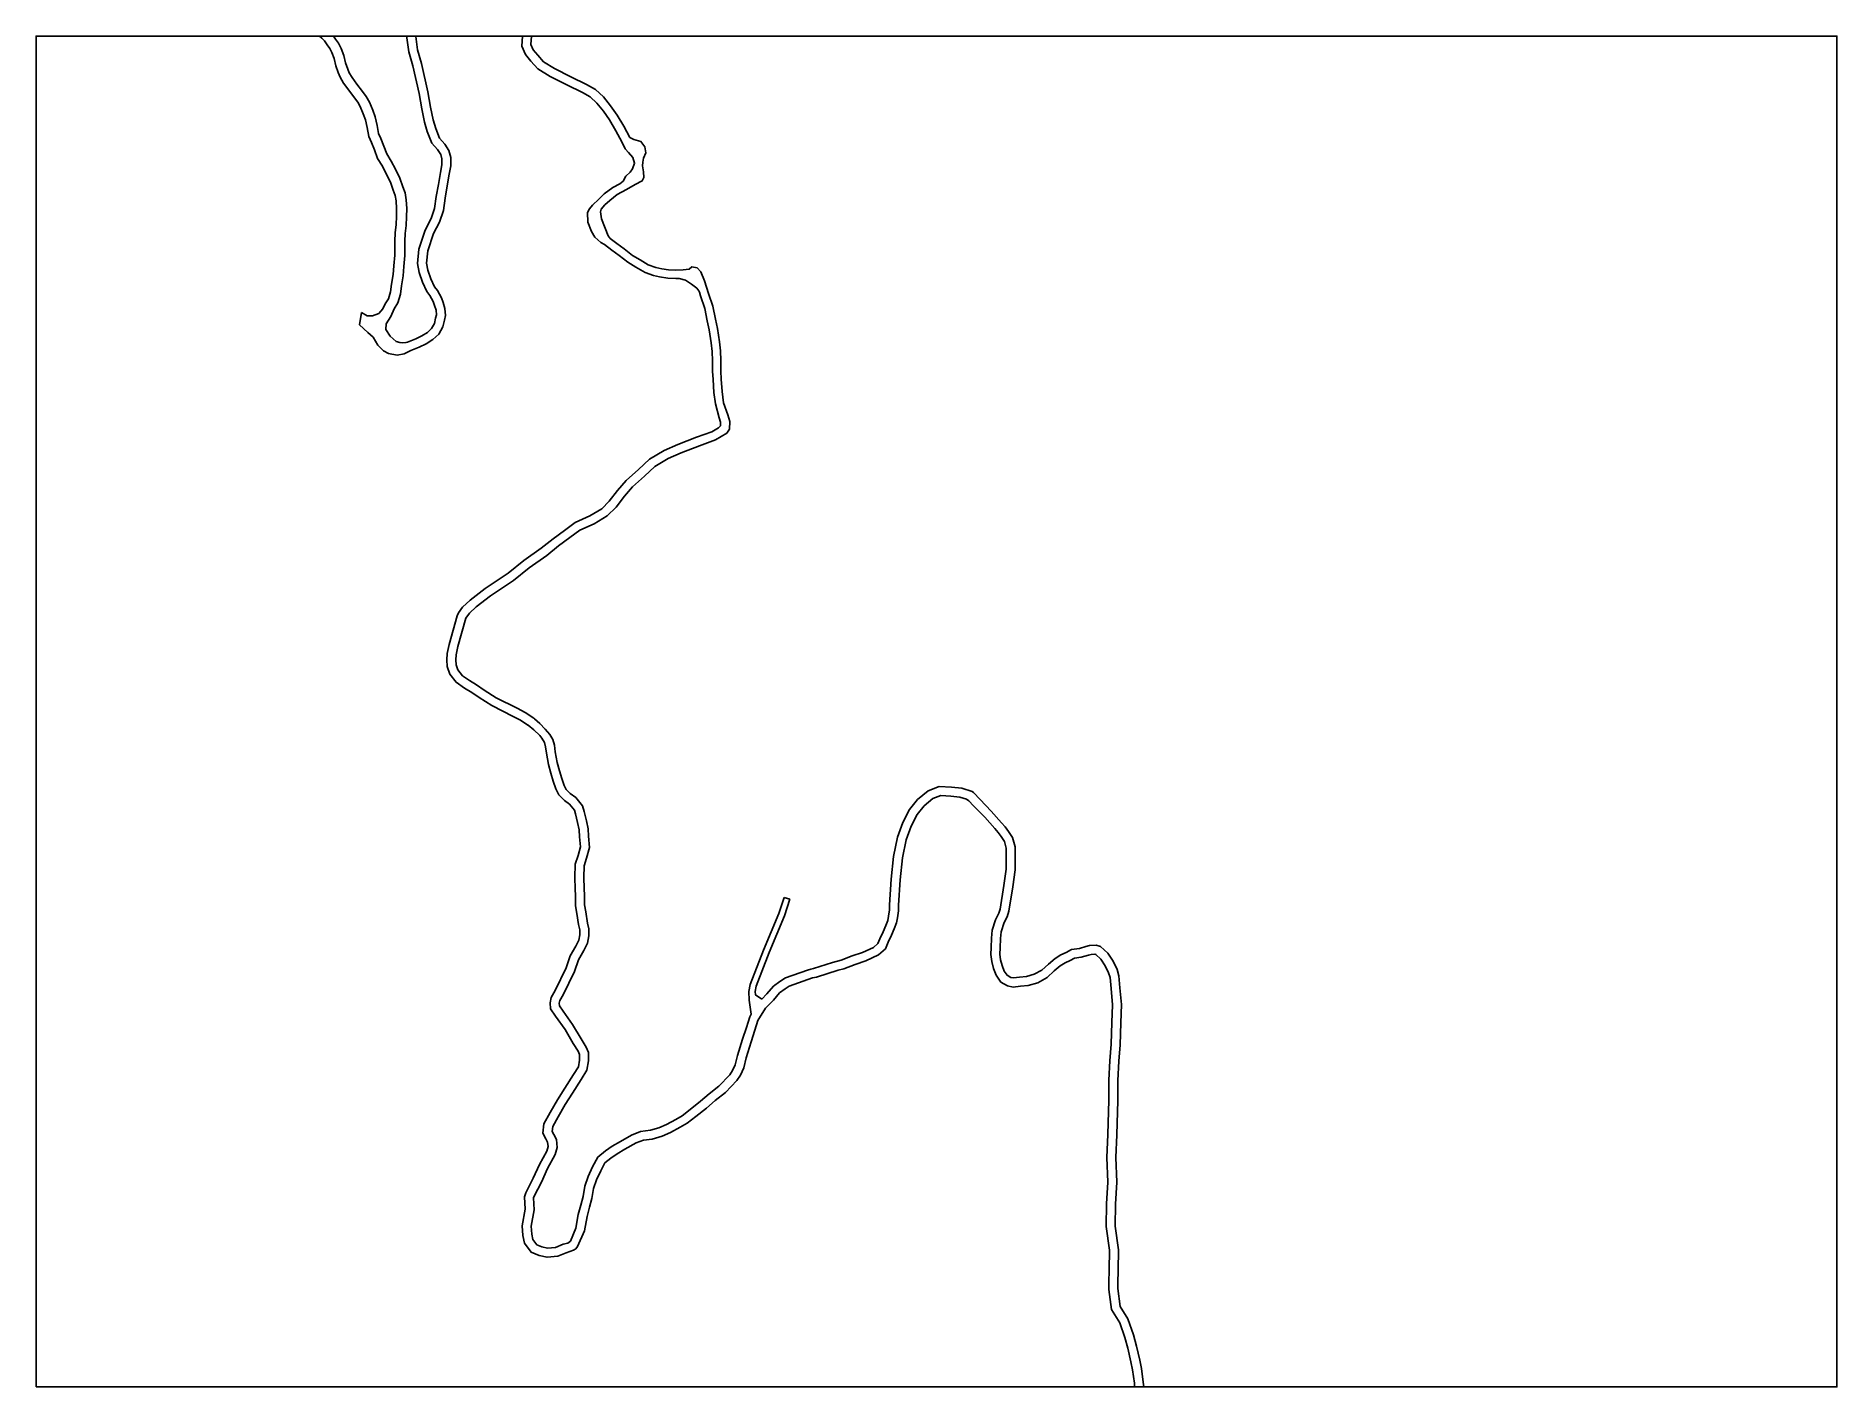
# Model space of a CAD drawing. Header units: metres. Extents: x -8000 to -6400, y -93000 to -90000.
# Drawn here: x -8000 to -7200, y -90600 to -90000 of the extents above; entities that cross this region are included whole.
import ezdxf

# ---------------------------------------------------------------- set-up
doc = ezdxf.new("R2010")
doc.units = ezdxf.units.M
doc.header["$LTSCALE"] = 2.5
doc.layers.add('図郭', color=7, linetype='Continuous')
doc.layers.add('道路', color=7, linetype='Continuous')

msp = doc.modelspace()

# ---------------------------------------------------------------- linework, layer by layer
at = {"layer": '図郭'}
msp.add_lwpolyline([(-8000, -90600), (-7200, -90600), (-7200, -90000), (-8000, -90000)], close=True, dxfattribs=at)
at = {"layer": '道路', "flags": 128}
for points in [[(-7874.02, -90000), (-7873.06, -90000.92), (-7871.83, -90002.19), (-7870.7, -90003.91), (-7869.47, -90005.61), (-7868.56, -90007.33), (-7867.63, -90009.92), (-7866.8, -90013.18), (-7865.71, -90016.18), (-7864.95, -90018.31), (-7863.36, -90020.99), (-7861.07, -90024.06), (-7858.58, -90027.42), (-7857.06, -90029.41), (-7855.98, -90031.32), (-7854.64, -90034.54), (-7853.67, -90037.22), (-7852.92, -90040.61), (-7852.13, -90044.6), (-7851.05, -90047.28), (-7849.7, -90050.56), (-7848.29, -90054.36), (-7846.14, -90057.82), (-7844.41, -90061.19), (-7842.56, -90064.94), (-7841.33, -90068.49), (-7840.42, -90070.89), (-7840.02, -90073.23), (-7839.84, -90076.65), (-7839.93, -90080.14), (-7840.09, -90083.76), (-7840.48, -90087.44), (-7840.61, -90091.08), (-7840.62, -90097.26), (-7841.09, -90102.06), (-7841.32, -90105.94), (-7842.04, -90110.24), (-7842.54, -90113.63), (-7843.44, -90116.66), (-7844.88, -90119), (-7845.87, -90121.23)], [(-7867.88, -90000), (-7867, -90001.35), (-7865.64, -90003.21), (-7864.43, -90005.52), (-7863.32, -90008.6), (-7862.5, -90011.86), (-7861.48, -90014.65), (-7860.86, -90016.38), (-7859.61, -90018.49), (-7857.46, -90021.38), (-7854.99, -90024.71), (-7853.3, -90026.92), (-7851.93, -90029.34), (-7850.45, -90032.91), (-7849.34, -90035.96), (-7848.52, -90039.68), (-7847.8, -90043.31), (-7846.88, -90045.58), (-7845.51, -90048.92), (-7844.23, -90052.37), (-7842.22, -90055.6), (-7840.39, -90059.17), (-7838.4, -90063.2), (-7837.1, -90066.96), (-7836.06, -90069.7), (-7835.54, -90072.74), (-7835.34, -90076.6), (-7835.43, -90080.3), (-7835.6, -90084.09), (-7835.99, -90087.76), (-7836.11, -90091.16), (-7836.12, -90097.49), (-7836.61, -90102.41), (-7836.84, -90106.44), (-7837.6, -90110.95), (-7838.13, -90114.6), (-7839.29, -90118.51), (-7840.89, -90121.1), (-7842.46, -90124.64), (-7844.5, -90127.81), (-7844.58, -90130.33), (-7842.74, -90133.28), (-7840, -90135.61), (-7838.4, -90136.17)], [(-7834.97, -90135.91), (-7831.34, -90134.46), (-7828.56, -90133.13), (-7826.13, -90131.61), (-7824.28, -90129.95), (-7823.02, -90127.7), (-7822.51, -90125.28), (-7822.13, -90123.77), (-7822.3, -90121.81), (-7823.01, -90119.61), (-7823.59, -90117.84), (-7825.06, -90115.25), (-7826.45, -90113.48), (-7828.29, -90109.28), (-7829.82, -90105.07), (-7830.54, -90100.98), (-7829.88, -90094.63), (-7827.1, -90086.16), (-7824.4, -90081.11), (-7822.97, -90076.64), (-7822.2, -90071.33), (-7821.25, -90065.92), (-7820.38, -90060.58), (-7819.7, -90057.27), (-7819.67, -90054.5), (-7820.23, -90052.56), (-7821.64, -90050.45), (-7824.23, -90047.53), (-7826.26, -90042.41), (-7827.49, -90038.2), (-7828.68, -90032.36), (-7829.82, -90025.57), (-7832.59, -90013.18), (-7834.4, -90006.96), (-7835.25, -90000.73), (-7835.32, -90000)], [(-7783.86, -90000), (-7784.25, -90004.44), (-7782.63, -90008.19), (-7780.19, -90011.1), (-7777.15, -90014.57), (-7771.6, -90017.91), (-7764.25, -90021.65), (-7757.31, -90025.12), (-7753.79, -90027.05), (-7750.85, -90029.77), (-7747.98, -90033.34), (-7745.28, -90037.26), (-7742.45, -90042.05), (-7739.8, -90046.97)], [(-7736.28, -90045.07), (-7738.96, -90040.09), (-7741.91, -90035.11), (-7744.77, -90030.95), (-7747.91, -90027.03), (-7751.43, -90023.78), (-7755.46, -90021.58), (-7762.45, -90018.08), (-7769.65, -90014.41), (-7774.56, -90011.46), (-7777.15, -90008.5), (-7779.19, -90006.07), (-7780.18, -90003.78), (-7779.85, -90000)], [(-7736.28, -90045.07), (-7734.52, -90045.89), (-7731.29, -90046.81), (-7729.49, -90049.15), (-7729.19, -90051.95), (-7730.08, -90054.29), (-7730.45, -90056.01), (-7730.55, -90057.69), (-7730.18, -90060.35), (-7730.05, -90062.83), (-7730.72, -90064.37), (-7733.82, -90065.97), (-7737.64, -90068.15), (-7741.79, -90070.39), (-7745.17, -90072.98), (-7747.31, -90075.01), (-7748.95, -90076.92), (-7749.32, -90078.05), (-7748.77, -90081.17), (-7745.86, -90088.77), (-7744.89, -90089.95), (-7741.97, -90092.18), (-7738.76, -90094.5), (-7734.99, -90097.43), (-7731.63, -90099.46), (-7728.03, -90101.59), (-7724.67, -90102.79), (-7722.05, -90103.37), (-7719.02, -90103.84), (-7715.86, -90104.01), (-7712.5, -90103.82), (-7709.82, -90103.59), (-7708.69, -90102.57), (-7706.34, -90103.02), (-7704.62, -90104.66), (-7703, -90108.74), (-7701.27, -90114.31), (-7699.35, -90120.03), (-7698.21, -90125.71), (-7697.29, -90129.87), (-7696.39, -90135.79), (-7695.97, -90139.79), (-7695.81, -90144.17), (-7695.78, -90148.79), (-7695.58, -90152.33), (-7695.24, -90157.91), (-7694.57, -90162.92)], [(-7740.73, -90065.61), (-7739.15, -90064.41), (-7738.02, -90062.24), (-7736.08, -90060.41), (-7735.04, -90059.03), (-7734.1, -90056.49), (-7734.87, -90053.98), (-7736.86, -90051.76), (-7738.34, -90050.06), (-7739.8, -90046.97)], [(-7740.73, -90065.61), (-7743.8, -90067.27), (-7747.58, -90070.16), (-7749.99, -90072.46), (-7752.86, -90075.1)], [(-7752.86, -90075.1), (-7754.19, -90076.77), (-7755.04, -90078.34), (-7754.81, -90082.65), (-7753.3, -90086.83), (-7751.81, -90089.39), (-7749.12, -90091.66), (-7747.47, -90092.64)], [(-7747.47, -90092.64), (-7744.18, -90095.15), (-7740.98, -90097.46), (-7737.09, -90100.48), (-7733.53, -90102.63), (-7729.38, -90105.09), (-7725.71, -90106.42), (-7723.08, -90106.95), (-7719.41, -90107.52), (-7715.86, -90107.72), (-7714.32, -90107.63)], [(-7714.32, -90107.63), (-7711.47, -90108.38), (-7708.81, -90110.17), (-7706.52, -90112), (-7705.62, -90113.12), (-7705.3, -90113.81)], [(-7705.3, -90113.81), (-7704.79, -90115.45), (-7702.93, -90120.99), (-7701.84, -90126.48), (-7700.93, -90130.55), (-7700.06, -90136.27), (-7699.66, -90140.05), (-7699.51, -90144.25), (-7699.48, -90148.9), (-7699.27, -90152.55), (-7698.92, -90158.27), (-7698.24, -90163.41)], [(-7856.28, -90128.21), (-7855.49, -90122.86)], [(-7847.77, -90123.27), (-7850.48, -90124.32), (-7852.89, -90124.29), (-7855.49, -90122.86)], [(-7845.87, -90121.23), (-7847.77, -90123.27)], [(-7856.28, -90128.21), (-7852.63, -90131.74), (-7850.18, -90133.79)], [(-7850.18, -90133.79), (-7848.1, -90137.34), (-7845.6, -90139.77), (-7843.38, -90141.04), (-7839.52, -90141.69), (-7836.54, -90141.11), (-7833.48, -90139.63)], [(-7838.4, -90136.17), (-7837.18, -90136.28), (-7835.68, -90136.12), (-7834.97, -90135.91)], [(-7698.24, -90163.41), (-7696.56, -90169.5), (-7695.97, -90171.51), (-7695.96, -90173.07), (-7696.77, -90174.01), (-7699.84, -90175.72), (-7706.65, -90178.21), (-7714.95, -90181.35), (-7721.04, -90184.04), (-7727.54, -90187.92), (-7732.37, -90192.57), (-7737.9, -90197.44), (-7741.68, -90201.84), (-7745.34, -90206.6), (-7748.72, -90209.93), (-7753.97, -90213.08), (-7760.52, -90216.02), (-7765.28, -90219.57), (-7770.33, -90223.25), (-7775.55, -90227.48), (-7783.27, -90233), (-7790.3, -90238.58), (-7800.51, -90245.34), (-7807.09, -90250.5), (-7810.52, -90253.72), (-7812.32, -90256.24), (-7812.92, -90257.5), (-7816.43, -90270.17), (-7817.39, -90274.21), (-7817.53, -90276.99), (-7817.37, -90280.02), (-7816.22, -90283.38), (-7813.41, -90287.02), (-7809.64, -90289.66), (-7806.44, -90291.55), (-7803.09, -90293.84), (-7797.58, -90297.39), (-7788.08, -90302.15), (-7784.82, -90303.88), (-7781.48, -90306.04), (-7781.4, -90306.14), (-7778.94, -90308.18), (-7776.24, -90310.61)], [(-7694.57, -90162.92), (-7692.76, -90168.25), (-7691.82, -90171.19), (-7691.92, -90174.54), (-7693.17, -90176.45), (-7698.13, -90179.36), (-7705.26, -90181.96), (-7713.44, -90185.05), (-7719.2, -90187.6), (-7725.1, -90191.12), (-7729.66, -90195.51), (-7735.05, -90200.26), (-7738.57, -90204.36), (-7742.34, -90209.26), (-7746.25, -90213.11), (-7752.11, -90216.63), (-7758.49, -90219.49), (-7762.91, -90222.79), (-7767.89, -90226.42), (-7773.12, -90230.67), (-7780.87, -90236.2), (-7787.94, -90241.82), (-7798.17, -90248.59), (-7804.48, -90253.54), (-7807.49, -90256.37), (-7809.06, -90258.57)], [(-7809.06, -90258.57), (-7812.56, -90271.16)], [(-7812.56, -90271.16), (-7813.41, -90274.78), (-7813.52, -90276.99), (-7813.41, -90279.26), (-7812.65, -90281.46), (-7810.62, -90284.09), (-7807.47, -90286.29), (-7804.29, -90288.17), (-7800.88, -90290.5), (-7795.59, -90293.91), (-7786.25, -90298.59), (-7782.79, -90300.43), (-7778.87, -90302.97), (-7778.63, -90303.24), (-7776.18, -90305.27), (-7773.82, -90307.82)], [(-7776.24, -90310.61), (-7775.25, -90311.82), (-7774.15, -90313.83), (-7773.69, -90315.68), (-7773.29, -90318.53), (-7772.36, -90323.56), (-7771.27, -90327.4), (-7770.28, -90330.87), (-7769.13, -90334.4), (-7767.8, -90337.08), (-7765.26, -90339.51), (-7763.05, -90341.14), (-7760.85, -90343.82), (-7760.32, -90345.42), (-7759.44, -90349.36), (-7758.77, -90352.54), (-7758.64, -90355.68), (-7758.18, -90360.08), (-7759.23, -90363.97), (-7760.47, -90367.84), (-7760.7, -90373.79), (-7760.51, -90378.75), (-7760.35, -90381.82), (-7760.39, -90386.24), (-7759.72, -90389.68), (-7758.96, -90394.65), (-7758.48, -90397.02), (-7758.44, -90399.24), (-7758.87, -90401.59), (-7760.19, -90404.25), (-7762.68, -90408.57), (-7764.53, -90413.89), (-7769.33, -90423.87), (-7771.19, -90426.95), (-7771.58, -90429.42), (-7771.4, -90432.12), (-7769.19, -90435.37), (-7765, -90441.19), (-7761.33, -90447.39), (-7759.19, -90450.9), (-7758.62, -90452.29), (-7758.54, -90454.84), (-7759.09, -90457.87), (-7761.22, -90461.24), (-7765.05, -90467.36), (-7768.42, -90472.52), (-7771.63, -90478.12), (-7774.36, -90483.16), (-7774.83, -90487.29), (-7773.5, -90489.76), (-7772.74, -90491.2), (-7772.57, -90493.22), (-7773.16, -90495.3), (-7776.34, -90501.25), (-7779.13, -90507.22), (-7782.49, -90513.82), (-7782.97, -90515.6), (-7782.72, -90521.03), (-7784.08, -90528.44), (-7783.72, -90532.74), (-7783.07, -90536.07), (-7780.08, -90540.18), (-7776.45, -90541.64), (-7772.99, -90542.42), (-7768.27, -90541.91), (-7764.48, -90540.4), (-7761.23, -90539.29), (-7760.22, -90538.61), (-7759.51, -90537.64)], [(-7735.44, -90488.14), (-7740.43, -90490.96), (-7744.03, -90493.01), (-7747.01, -90495.13), (-7750.41, -90497.87), (-7752.75, -90502.25), (-7754.7, -90506.51), (-7756.18, -90510.78), (-7757.02, -90515.36), (-7758, -90519.18), (-7759.13, -90523.41), (-7760.25, -90529.48), (-7762.63, -90535.21), (-7763.82, -90536.2), (-7765.85, -90536.64), (-7769.24, -90537.99), (-7772.76, -90538.37), (-7775.25, -90537.81), (-7777.52, -90536.89), (-7779.32, -90534.43), (-7779.76, -90532.19), (-7780.05, -90528.64), (-7778.7, -90521.3), (-7778.95, -90516.04), (-7778.74, -90515.26), (-7775.53, -90508.97), (-7772.76, -90503.04), (-7769.42, -90496.8), (-7768.53, -90493.61), (-7768.82, -90490.05), (-7769.97, -90487.88), (-7770.71, -90486.5), (-7770.47, -90484.38), (-7768.13, -90480.06), (-7765.01, -90474.61), (-7761.68, -90469.52), (-7757.84, -90463.37), (-7755.3, -90459.35), (-7754.52, -90455.14), (-7754.64, -90451.44), (-7755.6, -90449.09), (-7757.9, -90445.33), (-7761.65, -90438.99), (-7765.91, -90433.08), (-7767.48, -90430.77), (-7767.56, -90429.6), (-7767.36, -90428.35), (-7765.8, -90425.77), (-7760.82, -90415.41), (-7759.03, -90410.24), (-7756.67, -90406.14), (-7755.04, -90402.87), (-7754.43, -90399.57), (-7754.49, -90396.59), (-7755.02, -90393.95), (-7755.78, -90389), (-7756.38, -90385.87), (-7756.35, -90381.73), (-7756.51, -90378.57), (-7756.69, -90373.79), (-7756.5, -90368.54), (-7755.4, -90365.1), (-7754.12, -90360.41), (-7754.65, -90355.39), (-7754.78, -90352.04), (-7755.53, -90348.5), (-7756.46, -90344.35), (-7757.29, -90341.86), (-7760.27, -90338.21), (-7762.68, -90336.44), (-7764.53, -90334.67), (-7765.41, -90332.88), (-7766.45, -90329.71), (-7767.42, -90326.3), (-7768.46, -90322.65), (-7769.34, -90317.89), (-7769.76, -90314.91), (-7770.38, -90312.45), (-7771.74, -90310.18), (-7773.82, -90307.82)], [(-7571.13, -90349.39), (-7575.65, -90344.21), (-7580.64, -90339.07), (-7583.56, -90336), (-7584.23, -90335.57), (-7588.75, -90334.11), (-7593.27, -90333.54), (-7598.76, -90333.31), (-7603.65, -90335.18), (-7608.41, -90339.11), (-7612.02, -90343.57), (-7614.97, -90349.34), (-7617.37, -90355.88), (-7619.03, -90364.43), (-7620.18, -90374.41), (-7620.83, -90385.9), (-7620.88, -90388.11), (-7621.33, -90390.97), (-7621.66, -90392.82), (-7622.58, -90395.1), (-7623.65, -90397.81)], [(-7574.14, -90352.02), (-7578.6, -90346.92), (-7583.52, -90341.84), (-7585.64, -90339.62), (-7586.64, -90339), (-7589.62, -90338.03), (-7593.61, -90337.53), (-7598.1, -90337.34), (-7601.61, -90338.68), (-7605.55, -90341.94), (-7608.65, -90345.77), (-7611.3, -90350.94), (-7613.51, -90356.96), (-7615.07, -90365.04), (-7616.19, -90374.76), (-7616.83, -90386.05)], [(-7567.87, -90388.69), (-7566.15, -90377.9), (-7565.09, -90370.33), (-7565, -90364), (-7564.99, -90360.07), (-7566.18, -90356.02), (-7568.05, -90353.23), (-7569.51, -90351.29), (-7571.13, -90349.39)], [(-7574.14, -90352.02), (-7572.64, -90353.79), (-7571.32, -90355.55), (-7569.85, -90357.74), (-7568.99, -90360.65), (-7569, -90363.97), (-7569.09, -90370.02), (-7570.11, -90377.3), (-7571.77, -90387.77), (-7572.35, -90389.61), (-7573.83, -90392.5)], [(-7665.1, -90383.38), (-7667.71, -90382.54)], [(-7616.83, -90386.05), (-7616.88, -90388.47), (-7617.39, -90391.63), (-7617.79, -90393.93), (-7618.87, -90396.59), (-7619.93, -90399.28)], [(-7567.87, -90388.69), (-7568.65, -90391.17), (-7570.01, -90393.69)], [(-7655.8, -90414.38), (-7654.62, -90414.14), (-7646.16, -90411.42), (-7642.35, -90410.48), (-7637.43, -90408.54), (-7632.88, -90407.01), (-7628.01, -90404.75), (-7626.02, -90402.97), (-7625.1, -90400.9), (-7623.65, -90397.81)], [(-7655.01, -90418.3), (-7653.28, -90417.95), (-7643.65, -90414.92), (-7641.13, -90414.3), (-7636.06, -90412.3), (-7631.4, -90410.74), (-7625.78, -90408.13), (-7622.72, -90405.37), (-7621.42, -90402.47), (-7619.93, -90399.28)], [(-7573.83, -90392.5), (-7575.28, -90397.13), (-7575.58, -90400.61), (-7575.66, -90404.86), (-7575.85, -90407.96), (-7575.49, -90411.02), (-7574.72, -90414.08), (-7573.54, -90417.16), (-7571.44, -90420.18), (-7568.46, -90421.87), (-7565.93, -90422.4), (-7562.62, -90422.03), (-7559.28, -90421.64), (-7555.06, -90420.45), (-7550.83, -90418.11), (-7547.66, -90415.18), (-7545, -90412.92), (-7542.9, -90411.65), (-7540.58, -90410.63), (-7538.69, -90409.62), (-7535.69, -90409.18), (-7532.42, -90408.24), (-7531.29, -90407.86), (-7529.61, -90407.78), (-7529.24, -90407.9), (-7526.93, -90409.96), (-7525.05, -90412.89), (-7523.56, -90416.03), (-7522.91, -90418.16), (-7522.47, -90423.05)], [(-7570.01, -90393.69), (-7571.33, -90397.91), (-7571.59, -90400.83), (-7571.67, -90405.02), (-7571.84, -90407.84), (-7571.54, -90410.29), (-7570.9, -90412.88), (-7569.98, -90415.27), (-7568.67, -90417.15), (-7567.02, -90418.09), (-7565.74, -90418.36), (-7563.07, -90418.06), (-7560.06, -90417.7), (-7556.59, -90416.73), (-7553.19, -90414.85), (-7550.32, -90412.19), (-7547.35, -90409.67), (-7544.75, -90408.09), (-7542.33, -90407.03), (-7539.96, -90405.76), (-7536.53, -90405.26), (-7533.62, -90404.43), (-7532.05, -90403.89), (-7529.06, -90403.75), (-7527.2, -90404.36), (-7523.86, -90407.34), (-7521.54, -90410.95), (-7519.82, -90414.58), (-7518.98, -90417.34), (-7518.49, -90422.7)], [(-7677.57, -90427.72), (-7675.35, -90425.46), (-7672.44, -90421.99), (-7669.52, -90419.89), (-7667.05, -90418.3), (-7657.37, -90414.92), (-7655.8, -90414.38)], [(-7655.01, -90418.3), (-7665.38, -90421.98), (-7667.27, -90423.2), (-7669.7, -90424.94), (-7672.39, -90428.15), (-7675.99, -90431.81), (-7679.3, -90437.31), (-7680.66, -90441.57), (-7682.4, -90446.67), (-7684.49, -90453.86), (-7685.61, -90458.21), (-7687.09, -90461.48), (-7688.7, -90463.84), (-7693.78, -90469.21)], [(-7522.47, -90423.05), (-7521.83, -90430.24), (-7522.07, -90438.07), (-7522.48, -90447.77), (-7523, -90455.13), (-7523.38, -90463.8), (-7523.4, -90472.65), (-7523.94, -90487.82), (-7524.28, -90498.15), (-7523.95, -90508.97), (-7524.45, -90518.64), (-7524.67, -90528.79), (-7523.19, -90539.28), (-7523.33, -90547.91), (-7523.51, -90553.6)], [(-7518.49, -90422.7), (-7517.83, -90430.12), (-7518.07, -90438.21), (-7518.48, -90447.99), (-7519, -90455.35), (-7519.38, -90463.89), (-7519.4, -90472.73), (-7519.94, -90487.96), (-7520.28, -90498.15), (-7519.94, -90509.01), (-7520.45, -90518.78), (-7520.67, -90528.55), (-7519.19, -90539.03), (-7519.33, -90548.08), (-7519.41, -90553.84)], [(-7684.46, -90440.31), (-7682.97, -90435.65), (-7682.26, -90434.47)], [(-7684.46, -90440.31), (-7686.21, -90445.47), (-7688.35, -90452.81), (-7689.4, -90456.88), (-7690.59, -90459.51), (-7691.83, -90461.32), (-7696.68, -90466.46)], [(-7735.44, -90488.14), (-7731.47, -90486.47), (-7727.1, -90486.01), (-7723.28, -90484.88), (-7719.94, -90483.37), (-7715.78, -90481.16), (-7712.94, -90479.51), (-7709.36, -90476.73), (-7704.79, -90473.13), (-7700.93, -90469.74), (-7696.68, -90466.46)], [(-7733.47, -90491.62), (-7730.18, -90490.35), (-7726.32, -90489.95), (-7721.89, -90488.64), (-7718.18, -90486.96), (-7713.84, -90484.66), (-7710.7, -90482.83), (-7706.9, -90479.88), (-7702.23, -90476.21), (-7698.39, -90472.82), (-7693.78, -90469.21)], [(-7733.47, -90491.62), (-7738.46, -90494.44), (-7741.88, -90496.39), (-7744.59, -90498.32), (-7747.27, -90500.48), (-7749.17, -90504.03), (-7750.99, -90507.99), (-7752.3, -90511.8), (-7753.11, -90516.22), (-7754.13, -90520.19), (-7755.22, -90524.29), (-7756.41, -90530.68), (-7759.51, -90537.64)], [(-7511.98, -90600), (-7512.12, -90598.33), (-7512.93, -90592.46), (-7513.66, -90588.9), (-7515.01, -90582.8), (-7516.29, -90578.08), (-7518.63, -90571.48), (-7522.33, -90565.63), (-7523.46, -90556.75), (-7523.51, -90553.6)], [(-7507.96, -90600), (-7508.14, -90597.88), (-7508.99, -90591.78), (-7509.74, -90588.07), (-7511.13, -90581.84), (-7512.47, -90576.89), (-7515.01, -90569.72), (-7518.47, -90564.24), (-7519.48, -90556.3), (-7519.41, -90553.84)]]:
    msp.add_lwpolyline(points, dxfattribs=at)
at = {"layer": '道路'}
for points in [[(-7833.48, -90139.63), (-7829.74, -90138.13), (-7826.63, -90136.64), (-7823.72, -90134.82), (-7821.11, -90132.48), (-7819.23, -90129.11), (-7818.61, -90126.18), (-7818.09, -90124.1), (-7818.35, -90121.02), (-7819.2, -90118.37), (-7819.92, -90116.21), (-7821.73, -90113.02), (-7822.98, -90111.41), (-7824.57, -90107.79), (-7825.94, -90104.03), (-7826.5, -90100.84), (-7825.95, -90095.46), (-7823.41, -90087.74), (-7820.71, -90082.67), (-7819.06, -90077.55), (-7818.25, -90071.97), (-7817.3, -90066.58), (-7816.45, -90061.3), (-7815.7, -90057.69), (-7815.67, -90053.95), (-7816.56, -90050.86), (-7818.46, -90048), (-7820.77, -90045.4), (-7822.47, -90041.1), (-7823.61, -90037.24), (-7824.75, -90031.64), (-7825.89, -90024.81), (-7828.71, -90012.18), (-7830.48, -90006.12), (-7831.28, -90000.27), (-7831.3, -90000)], [(-7682.26, -90434.47), (-7683.27, -90428.17), (-7683.32, -90424.37), (-7682.74, -90421.24), (-7676.88, -90405.99), (-7670.03, -90389.78), (-7667.71, -90382.54)], [(-7677.57, -90427.72), (-7680.33, -90425.85), (-7680.54, -90424.42), (-7680.09, -90421.99), (-7674.34, -90407.02), (-7667.46, -90390.73), (-7665.1, -90383.38)]]:
    msp.add_lwpolyline(points, dxfattribs=at)

doc.saveas('drawing.dxf')
